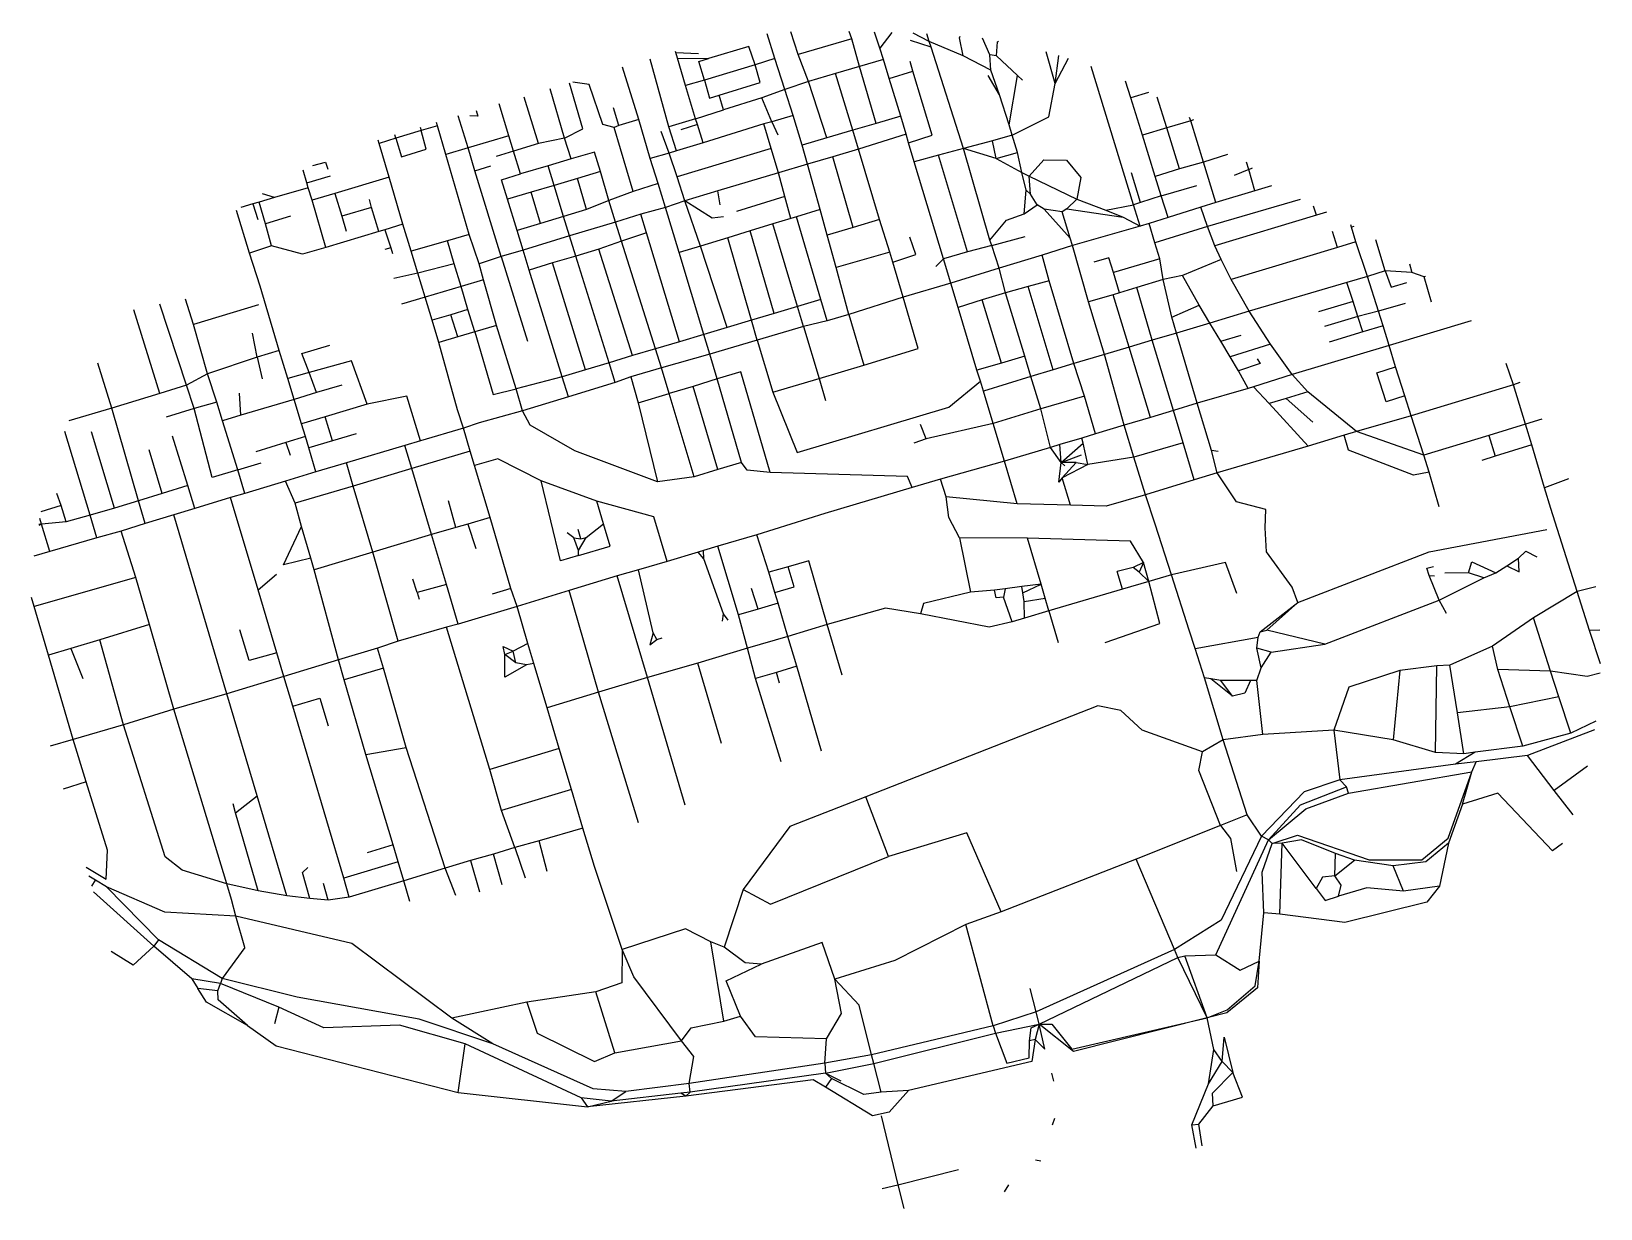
# Model space of a CAD drawing. Header units: metres. Extents: x 625862 to 629050, y 4831750 to 4834142.
import ezdxf

# ---------------------------------------------------------------- set-up
doc = ezdxf.new("R2010")
doc.units = ezdxf.units.M

msp = doc.modelspace()

# ---------------------------------------------------------------- linework, layer by layer
at = {"layer": 'ROADS'}
for points in [[(627372.8, 4834086.3), (627356.8, 4834136.9)], [(627420.3, 4834094.4), (627405.1, 4834140.8)], [(627529.4, 4834126.6), (627524, 4834141.6)], [(627586.1, 4834107.3), (627575.2, 4834140.1)], [(627610.7, 4834139.1), (627586.1, 4834107.3)], [(627686.5, 4834121.3), (627653.8, 4834137.8)], [(627686.5, 4834121.3), (627681.7, 4834137)], [(627332.6, 4834074), (627319.8, 4834111), (627237.7, 4834086.5)], [(627529.4, 4834126.6), (627420.3, 4834094.4)], [(627544.7, 4834070.5), (627529.4, 4834126.6)], [(627593.6, 4834084.8), (627586.1, 4834107.3)], [(627690.1, 4834109.8), (627648.4, 4834123.3)], [(627755, 4834091.9), (627686.5, 4834121.3)], [(627690.1, 4834109.8), (627686.5, 4834121.3)], [(627756.3, 4833903.9), (627690.1, 4834109.8)], [(627755, 4834091.9), (627747.8, 4834128.6), (627749.1, 4834132)], [(627809.4, 4834094.3), (627794.3, 4834127.6)], [(627823.1, 4834091.9), (627825.4, 4834120.4), (627827.4, 4834121.7)], [(627157.3, 4833948), (627119.5, 4834085.4)], [(627171.6, 4834098.8), (627171, 4834100.8)], [(627175.1, 4834087.3), (627171.6, 4834098.8)], [(627171.6, 4834098.8), (627217.5, 4834096.8)], [(627191.4, 4834031.5), (627175.1, 4834087.3)], [(627175.1, 4834087.3), (627237.7, 4834086.5)], [(627229.6, 4834042.7), (627218.1, 4834080.5), (627237.7, 4834086.5)], [(627332.6, 4834074), (627229.6, 4834042.7)], [(627259.4, 4834011.8), (627343.1, 4834037.5), (627332.6, 4834074)], [(627372.8, 4834086.3), (627332.6, 4834074)], [(627393, 4834023.5), (627372.8, 4834086.3)], [(627441.2, 4834039.9), (627420.3, 4834094.4)], [(627593.6, 4834084.8), (627544.7, 4834070.5)], [(627605.3, 4834045.9), (627593.6, 4834084.8)], [(627653.3, 4834060.8), (627647.6, 4834080.3)], [(627811.6, 4834063.2), (627755, 4834091.9)], [(627811.6, 4834063.2), (627809.4, 4834094.3)], [(627823.1, 4834091.9), (627809.4, 4834094.3)], [(627865.4, 4834051.7), (627823.1, 4834091.9)], [(627942.2, 4834035.5), (627924.1, 4834100.1)], [(627942.2, 4834035.5), (627949.8, 4834092.9)], [(627942.2, 4834035.5), (627969.6, 4834087.4)], [(627096.1, 4833962.9), (627063.4, 4834068.8)], [(627229.6, 4834042.7), (627191.4, 4834031.5)], [(627229.6, 4834042.7), (627240, 4834005.8), (627259.4, 4834011.8)], [(627495.7, 4834056), (627441.2, 4834039.9)], [(627544.7, 4834070.5), (627495.7, 4834056)], [(627530.9, 4833941.1), (627495.7, 4834056)], [(627578.7, 4833954.7), (627544.7, 4834070.5)], [(627605.3, 4834045.9), (627653.3, 4834060.8)], [(627628.4, 4833969.5), (627605.3, 4834045.9)], [(627644.6, 4833915.5), (627692.4, 4833930.6), (627653.3, 4834060.8)], [(627829.4, 4834012.6), (627805.9, 4834052.3)], [(627829.4, 4834012.6), (627811.6, 4834063.2)], [(627848.7, 4833952), (627865.4, 4834051.7)], [(627865.4, 4834051.7), (627875.8, 4834042.6)], [(628101.3, 4833789.4), (628015.2, 4834070.3)], [(628095.7, 4834006.9), (628085.3, 4834040.8)], [(626945.1, 4833924.6), (626916, 4834025)], [(626945.1, 4833924.6), (626982.7, 4833943.6), (626955.3, 4834036.7)], [(627046.1, 4833946.7), (627023, 4833952.7), (626995.6, 4834033.7), (626962, 4834038.7)], [(627211.5, 4833964.1), (627191.4, 4834031.5)], [(627268.3, 4833982.1), (627259.4, 4834011.8)], [(627393, 4834023.5), (627346.4, 4834006.7)], [(627441.2, 4834039.9), (627393, 4834023.5)], [(627409.9, 4833970.5), (627393, 4834023.5)], [(627478.5, 4833925.6), (627441.2, 4834039.9)], [(627848.7, 4833952), (627829.4, 4834012.6)], [(627855.1, 4833930.8), (627929.1, 4833968.1), (627942.2, 4834035.5)], [(628131.8, 4834017.2), (628095.7, 4834006.9)], [(626766, 4833980.6), (626769.5, 4833969.3), (626752.9, 4833969.8)], [(626832.3, 4833929.6), (626812.4, 4833994.3)], [(626892.4, 4833913.6), (626863.2, 4834008.2)], [(627055.8, 4833950.4), (627044.6, 4833986.3)], [(627211.5, 4833964.1), (627268.3, 4833982.1)], [(627346.4, 4834006.7), (627268.3, 4833982.1)], [(627366.8, 4833957.6), (627346.4, 4834006.7)], [(628119.9, 4833930.9), (628095.7, 4834006.9)], [(628169.1, 4833945.4), (628149.6, 4834008.2)], [(626652, 4833946.8), (626654, 4833940.1)], [(626687.6, 4833949.9), (626654, 4833940.1)], [(626687.6, 4833949.9), (626685.6, 4833956.8)], [(626704.6, 4833891.6), (626687.6, 4833949.9)], [(626749.9, 4833905), (626729.5, 4833969.8)], [(627055.8, 4833950.4), (627046.1, 4833946.7)], [(627084.8, 4833816.6), (627046.1, 4833946.7)], [(627096.1, 4833962.9), (627055.8, 4833950.4)], [(627119.7, 4833883.6), (627096.1, 4833962.9)], [(627211.5, 4833964.1), (627157.3, 4833948)], [(627172.9, 4833898.8), (627157.3, 4833948)], [(627215.4, 4833952.2), (627181.6, 4833941.5)], [(627215.4, 4833952.2), (627211.5, 4833964.1)], [(627227, 4833915), (627215.4, 4833952.2)], [(627350.3, 4833953.6), (627227, 4833915)], [(627366.8, 4833957.6), (627350.3, 4833953.6)], [(627365.2, 4833903.5), (627350.3, 4833953.6)], [(627409.9, 4833970.5), (627366.8, 4833957.6)], [(627366.8, 4833957.6), (627378.8, 4833931.4)], [(627428.2, 4833910.3), (627409.9, 4833970.5)], [(627578.7, 4833954.7), (627530.9, 4833941.1)], [(627628.4, 4833969.5), (627578.7, 4833954.7)], [(627639.5, 4833932.7), (627628.4, 4833969.5)], [(627855.1, 4833930.8), (627848.7, 4833952)], [(628169.1, 4833945.4), (628119.9, 4833930.9)], [(628217.7, 4833960.2), (628169.1, 4833945.4)], [(628195.1, 4833862.1), (628169.1, 4833945.4)], [(628217.7, 4833960.2), (628215.4, 4833966.9)], [(628223.3, 4833961.9), (628217.7, 4833960.2)], [(628243.4, 4833876.1), (628217.7, 4833960.2)], [(626568.6, 4833913.8), (626566.5, 4833920.9)], [(626602.9, 4833924.5), (626568.6, 4833913.8)], [(626588.9, 4833845.6), (626568.6, 4833913.8)], [(626602.9, 4833924.5), (626600.6, 4833931.6)], [(626602.9, 4833924.5), (626614, 4833887.1), (626664.5, 4833902.4), (626654, 4833940.1)], [(626654, 4833940.1), (626602.9, 4833924.5)], [(626832.3, 4833929.6), (626749.9, 4833905)], [(626841.6, 4833898.5), (626832.3, 4833929.6)], [(626892.4, 4833913.6), (626841.6, 4833898.5)], [(626945.1, 4833924.6), (626892.4, 4833913.6)], [(626958.8, 4833882.7), (626945.1, 4833924.6)], [(627157.8, 4833894.4), (627141.7, 4833938.3)], [(627227, 4833915), (627172.9, 4833898.8)], [(627478.5, 4833925.6), (627428.2, 4833910.3)], [(627530.9, 4833941.1), (627478.5, 4833925.6)], [(627542.9, 4833902.1), (627530.9, 4833941.1)], [(627639.5, 4833932.7), (627542.9, 4833902.1)], [(627644.6, 4833915.5), (627639.5, 4833932.7)], [(627656.1, 4833876.5), (627644.6, 4833915.5)], [(627814.7, 4833919.3), (627756.3, 4833903.9)], [(627855.1, 4833930.8), (627814.7, 4833919.3)], [(627822.7, 4833883.7), (627814.7, 4833919.3)], [(627865.5, 4833895.5), (627855.1, 4833930.8)], [(628145.5, 4833846.8), (628119.9, 4833930.9)], [(626749.9, 4833905), (626704.6, 4833891.6)], [(626751.6, 4833728.9), (626704.6, 4833891.6)], [(626763, 4833858.6), (626749.9, 4833905)], [(626841.6, 4833898.5), (626806.5, 4833887.8)], [(626856.2, 4833852.1), (626841.6, 4833898.5)], [(626958.8, 4833882.7), (626912.2, 4833868.4)], [(627018.7, 4833856.7), (627006, 4833896), (626958.8, 4833882.7)], [(627157.8, 4833894.4), (627119.7, 4833883.6)], [(627135.4, 4833832.5), (627119.7, 4833883.6)], [(627172.9, 4833898.8), (627157.8, 4833894.4)], [(627174.2, 4833846.5), (627157.8, 4833894.4)], [(627365.2, 4833903.5), (627174.2, 4833846.5)], [(627380, 4833854.1), (627365.2, 4833903.5)], [(627439.3, 4833871.6), (627428.2, 4833910.3)], [(627490.3, 4833886.5), (627439.3, 4833871.6)], [(627542.9, 4833902.1), (627490.3, 4833886.5)], [(627531.8, 4833743.2), (627490.3, 4833886.5)], [(627585.6, 4833759.5), (627542.9, 4833902.1)], [(627705.3, 4833890.4), (627656.1, 4833876.5)], [(627756.3, 4833903.9), (627705.3, 4833890.4)], [(627764.4, 4833693.7), (627705.3, 4833890.4)], [(627809.7, 4833717.7), (627756.3, 4833903.9)], [(627822.7, 4833883.7), (627756.3, 4833903.9)], [(627822.7, 4833883.7), (627865.5, 4833895.5)], [(627822.7, 4833883.7), (627874.4, 4833855.2)], [(627874.4, 4833855.2), (627865.5, 4833895.5)], [(628292.4, 4833891.4), (628243.4, 4833876.1)], [(626422.1, 4833834), (626414.4, 4833859.6)], [(626434.4, 4833868.9), (626460, 4833876.3), (626464.4, 4833861.5)], [(626763, 4833858.6), (626795.9, 4833868.6)], [(626816.9, 4833684.1), (626763, 4833858.6)], [(626829.7, 4833800.6), (626817.5, 4833840.4), (626856.2, 4833852.1)], [(626912.2, 4833868.4), (626856.2, 4833852.1)], [(626924.4, 4833828.8), (626912.2, 4833868.4)], [(627018.7, 4833856.7), (626971.8, 4833842.9)], [(627035.6, 4833797.8), (627018.7, 4833856.7)], [(627380, 4833854.1), (627257.2, 4833817.7)], [(627439.3, 4833871.6), (627380, 4833854.1)], [(627393.1, 4833806.3), (627380, 4833854.1)], [(627464.6, 4833779.6), (627439.3, 4833871.6)], [(627715.4, 4833679.5), (627656.1, 4833876.5)], [(627883, 4833818.8), (627874.4, 4833855.2)], [(627874.4, 4833855.2), (627889.6, 4833847.8)], [(627889.6, 4833847.8), (627918.9, 4833880.6), (627965, 4833879.9), (627994.4, 4833844.5), (627986.1, 4833801)], [(628115.7, 4833794.2), (628097.4, 4833854.6)], [(628195.1, 4833862.1), (628145.5, 4833846.8)], [(628243.4, 4833876.1), (628195.1, 4833862.1)], [(628268.8, 4833793.7), (628243.4, 4833876.1)], [(628335.4, 4833861.2), (628306.1, 4833848.7)], [(628335.4, 4833861.2), (628331.1, 4833876.1)], [(628335.4, 4833861.2), (628343.3, 4833864.5)], [(628348.1, 4833817.8), (628335.4, 4833861.2)], [(626424.7, 4833823.9), (626356.4, 4833804.2)], [(626422.1, 4833834), (626469.8, 4833848.2)], [(626424.7, 4833823.9), (626422.1, 4833834)], [(626432.7, 4833799), (626424.7, 4833823.9)], [(626588.9, 4833845.6), (626478.9, 4833812.4)], [(626617.2, 4833749.7), (626588.9, 4833845.6)], [(626924.4, 4833828.8), (626877.6, 4833815.2)], [(626971.8, 4833842.9), (626924.4, 4833828.8)], [(626943.2, 4833765.6), (626924.4, 4833828.8)], [(626990.1, 4833779.8), (626971.8, 4833842.9)], [(627135.4, 4833832.5), (627084.8, 4833816.6)], [(627150.6, 4833784), (627135.4, 4833832.5)], [(627189.6, 4833797.7), (627174.2, 4833846.5)], [(627257.2, 4833817.7), (627189.6, 4833797.7)], [(627261.9, 4833789.6), (627257.2, 4833817.7)], [(627879.4, 4833771.2), (627883, 4833818.8)], [(627891.8, 4833810.8), (627883, 4833818.8)], [(627889.6, 4833847.8), (627986.1, 4833801)], [(627891.8, 4833810.8), (627889.6, 4833847.8)], [(628157.3, 4833807.9), (628145.5, 4833846.8)], [(628157.3, 4833807.9), (628229.9, 4833828.9)], [(628348.1, 4833817.8), (628268.8, 4833793.7)], [(628381.6, 4833828.1), (628348.1, 4833817.8)], [(626312.3, 4833791.2), (626287.9, 4833784)], [(626324.7, 4833794.9), (626312.3, 4833791.2)], [(626312.3, 4833791.2), (626322, 4833759.8)], [(626356.4, 4833804.2), (626324.7, 4833794.9)], [(626337.7, 4833750.6), (626324.7, 4833794.9)], [(626356.4, 4833804.2), (626332.1, 4833811.4)], [(626478.9, 4833812.4), (626432.7, 4833799)], [(626460.6, 4833702.8), (626432.7, 4833799)], [(626478.9, 4833812.4), (626492.8, 4833766.3)], [(626553.3, 4833783.9), (626548.9, 4833800.3)], [(626877.6, 4833815.2), (626829.7, 4833800.6)], [(626849.1, 4833737), (626829.7, 4833800.6)], [(626896.9, 4833751.7), (626877.6, 4833815.2)], [(627035.6, 4833797.8), (626990.1, 4833779.8)], [(627084.8, 4833816.6), (627035.6, 4833797.8)], [(627049.1, 4833754), (627035.6, 4833797.8)], [(627189.6, 4833797.7), (627150.6, 4833784)], [(627221.9, 4833705.5), (627189.6, 4833797.7)], [(627268.4, 4833764.9), (627245.2, 4833762), (627189.6, 4833797.7)], [(627393.1, 4833806.3), (627295.1, 4833775.7)], [(627405.3, 4833761.5), (627393.1, 4833806.3)], [(627879.4, 4833771.2), (627905.5, 4833789.6)], [(627905.5, 4833789.6), (627891.8, 4833810.8)], [(627919.8, 4833780.7), (627905.5, 4833789.6)], [(627986.1, 4833801), (627965.9, 4833780.9)], [(627986.1, 4833801), (628045, 4833778.5)], [(628045, 4833778.5), (628101.3, 4833789.4)], [(628115.7, 4833794.2), (628101.3, 4833789.4)], [(628114.8, 4833746.1), (628101.3, 4833789.4)], [(628157.3, 4833807.9), (628115.7, 4833794.2)], [(628171.6, 4833763.4), (628157.3, 4833807.9)], [(628268.8, 4833793.7), (628238.3, 4833784.4)], [(628439.7, 4833800), (628252, 4833745.2)], [(628473.1, 4833768.3), (628467.2, 4833786.9)], [(626305.1, 4833691.2), (626279.1, 4833777.6)], [(626388.6, 4833766), (626337.7, 4833750.6)], [(626553.3, 4833783.9), (626492.8, 4833766.3)], [(626492.8, 4833766.3), (626502.1, 4833735.8)], [(626568, 4833735), (626553.3, 4833783.9)], [(626943.2, 4833765.6), (626896.9, 4833751.7)], [(626990.1, 4833779.8), (626943.2, 4833765.6)], [(626955.7, 4833726), (626943.2, 4833765.6)], [(627049.1, 4833754), (626955.7, 4833726)], [(627100.3, 4833770.3), (627049.1, 4833754)], [(627061, 4833715.6), (627049.1, 4833754)], [(627150.6, 4833784), (627100.3, 4833770.3)], [(627112.2, 4833732.7), (627100.3, 4833770.3)], [(627178.1, 4833692.3), (627150.6, 4833784)], [(627405.3, 4833761.5), (627368.9, 4833750.4)], [(627416.7, 4833765), (627405.3, 4833761.5)], [(627464.6, 4833779.6), (627416.7, 4833765)], [(627466.2, 4833596.8), (627416.7, 4833765)], [(627479.1, 4833727.9), (627464.6, 4833779.6)], [(627585.6, 4833759.5), (627531.8, 4833743.2)], [(627606.3, 4833693.2), (627585.6, 4833759.5)], [(627809.7, 4833717.7), (627843.3, 4833758.3), (627879.4, 4833771.2)], [(627919.8, 4833780.7), (627972.8, 4833721.4)], [(627956.4, 4833774.9), (627919.8, 4833780.7)], [(627965.9, 4833780.9), (627956.4, 4833774.9)], [(627972.8, 4833721.4), (627956.4, 4833774.9)], [(627965.9, 4833780.9), (628080.2, 4833764.3)], [(628045, 4833778.5), (628080.2, 4833764.3)], [(628080.2, 4833764.3), (628114.8, 4833746.1)], [(628171.6, 4833763.4), (628133, 4833751.4)], [(628238.3, 4833784.4), (628171.6, 4833763.4)], [(628252, 4833745.2), (628238.3, 4833784.4)], [(628473.1, 4833768.3), (628266.9, 4833705.9)], [(628493.5, 4833774.4), (628473.1, 4833768.3)], [(626350.1, 4833706), (626337.7, 4833750.6)], [(626568, 4833735), (626460.6, 4833702.8)], [(626580.6, 4833738.8), (626568, 4833735)], [(626617.2, 4833749.7), (626580.6, 4833738.8)], [(626580.6, 4833738.8), (626592.6, 4833701.9)], [(626633.7, 4833695.3), (626617.2, 4833749.7)], [(626751.6, 4833728.9), (626707.7, 4833716.4)], [(626771.7, 4833669.6), (626751.6, 4833728.9)], [(626896.9, 4833751.7), (626849.1, 4833737)], [(626861.3, 4833696.9), (626849.1, 4833737)], [(626955.7, 4833726), (626861.3, 4833696.9)], [(626968.1, 4833685.1), (626955.7, 4833726)], [(627112.2, 4833732.7), (627061, 4833715.6)], [(627179.2, 4833511.2), (627112.2, 4833732.7)], [(627277.1, 4833722.3), (627221.9, 4833705.5)], [(627322.6, 4833736.6), (627277.1, 4833722.3)], [(627325.1, 4833554.9), (627277.1, 4833722.3)], [(627368.9, 4833750.4), (627322.6, 4833736.6)], [(627371.5, 4833568.5), (627322.6, 4833736.6)], [(627418.9, 4833582.6), (627368.9, 4833750.4)], [(627531.8, 4833743.2), (627479.1, 4833727.9)], [(627497.3, 4833661.8), (627479.1, 4833727.9)], [(627612.6, 4833672.9), (627659.2, 4833688.5), (627646.9, 4833723.6)], [(627813.9, 4833706.4), (627881.3, 4833724.9)], [(627977.5, 4833706.4), (627972.8, 4833721.4)], [(628114.8, 4833746.1), (627977.5, 4833706.4)], [(628133, 4833751.4), (628114.8, 4833746.1)], [(628144.7, 4833712.2), (628133, 4833751.4)], [(628252, 4833745.2), (628144.7, 4833712.2)], [(628266.9, 4833705.9), (628252, 4833745.2)], [(628516, 4833702.7), (628505.6, 4833734.8)], [(628544.3, 4833743.7), (628542.7, 4833748.7)], [(628548.8, 4833745), (628544.3, 4833743.7)], [(628553.4, 4833714), (628544.3, 4833743.7)], [(626350.1, 4833706), (626305.1, 4833691.2)], [(626327.4, 4833623.9), (626305.1, 4833691.2)], [(626460.6, 4833702.8), (626413.3, 4833689), (626350.1, 4833706)], [(626592.6, 4833701.9), (626580.1, 4833698.3)], [(626592.6, 4833701.9), (626596, 4833690.3)], [(626707.7, 4833716.4), (626633.7, 4833695.3)], [(626647.2, 4833650.7), (626633.7, 4833695.3)], [(626721.3, 4833669.6), (626707.7, 4833716.4)], [(626861.3, 4833696.9), (626816.9, 4833684.1)], [(626873.8, 4833656.7), (626861.3, 4833696.9)], [(627014.9, 4833699.4), (626968.1, 4833685.1)], [(627061, 4833715.6), (627014.9, 4833699.4)], [(627083.3, 4833483), (627014.9, 4833699.4)], [(627130.4, 4833496.7), (627061, 4833715.6)], [(627221.9, 4833705.5), (627178.1, 4833692.3)], [(627228.6, 4833525.9), (627178.1, 4833692.3)], [(627275.6, 4833539.9), (627221.9, 4833705.5)], [(627606.3, 4833693.2), (627497.3, 4833661.8)], [(627612.6, 4833672.9), (627606.3, 4833693.2)], [(627764.4, 4833693.7), (627715.4, 4833679.5)], [(627813.9, 4833706.4), (627764.4, 4833693.7)], [(627813.9, 4833706.4), (627809.7, 4833717.7)], [(627828.8, 4833660.3), (627813.9, 4833706.4)], [(627977.5, 4833706.4), (627915.7, 4833687.3)], [(628010.3, 4833591.9), (627977.5, 4833706.4)], [(628154.6, 4833679.6), (628144.7, 4833712.2)], [(628279.4, 4833678), (628266.9, 4833705.9)], [(628516, 4833702.7), (628299.6, 4833637.4)], [(628553.4, 4833714), (628516, 4833702.7)], [(628576.5, 4833643.8), (628553.4, 4833714)], [(628613, 4833654.9), (628593.6, 4833718)], [(626721.3, 4833669.6), (626647.2, 4833650.7)], [(626735.7, 4833623.1), (626721.3, 4833669.6)], [(626816.9, 4833684.1), (626771.7, 4833669.6)], [(626780.9, 4833636.6), (626771.7, 4833669.6)], [(626816.9, 4833684.1), (626869.9, 4833512)], [(626921.1, 4833671.2), (626873.8, 4833656.7)], [(626968.1, 4833685.1), (626921.1, 4833671.2)], [(626987.7, 4833454.1), (626921.1, 4833671.2)], [(627036.1, 4833468.4), (626968.1, 4833685.1)], [(627522.8, 4833566.8), (627497.3, 4833661.8)], [(627633.7, 4833601.7), (627612.6, 4833672.9)], [(627715.4, 4833679.5), (627700, 4833664.3)], [(627730, 4833630.3), (627715.4, 4833679.5)], [(627828.8, 4833660.3), (627730, 4833630.3)], [(627915.7, 4833687.3), (627828.8, 4833660.3)], [(627841.5, 4833610.6), (627828.8, 4833660.3)], [(627930.3, 4833635.2), (627915.7, 4833687.3)], [(628060.9, 4833651.5), (628051.4, 4833681.4), (628020.6, 4833672.8)], [(628154.6, 4833679.6), (628060.9, 4833651.5)], [(628161.7, 4833637.3), (628154.6, 4833679.6)], [(628279.4, 4833678), (628201.2, 4833646)], [(628299.6, 4833637.4), (628279.4, 4833678)], [(628662, 4833669.2), (628666.8, 4833651.5)], [(626647.2, 4833650.7), (626598.5, 4833639.8)], [(626662.2, 4833601.4), (626647.2, 4833650.7)], [(626780.9, 4833636.6), (626735.7, 4833623.1)], [(626807.1, 4833544.4), (626780.9, 4833636.6)], [(626940.6, 4833440.1), (626873.8, 4833656.7)], [(627730, 4833630.3), (627633.7, 4833601.7)], [(627745.2, 4833580.9), (627730, 4833630.3)], [(627930.3, 4833635.2), (627887.6, 4833623.3)], [(627980.2, 4833466.9), (627930.3, 4833635.2)], [(628073, 4833610.7), (628060.9, 4833651.5)], [(628161.7, 4833637.3), (628108.2, 4833621.3)], [(628201.2, 4833646), (628161.7, 4833637.3)], [(628179.3, 4833561.3), (628161.7, 4833637.3)], [(628234.7, 4833585.7), (628201.2, 4833646)], [(628336.2, 4833573.4), (628299.6, 4833637.4)], [(628534.8, 4833631.6), (628336.2, 4833573.4)], [(628576.5, 4833643.8), (628534.8, 4833631.6)], [(628547.6, 4833593.2), (628534.8, 4833631.6)], [(628613, 4833654.9), (628576.5, 4833643.8)], [(628599, 4833573.4), (628576.5, 4833643.8)], [(628613, 4833654.9), (628625.1, 4833622.1), (628656.4, 4833631.3)], [(628666.8, 4833651.5), (628613, 4833654.9)], [(628691.9, 4833642.9), (628666.8, 4833651.5)], [(628694.7, 4833643.7), (628691.9, 4833642.9)], [(628707.1, 4833591.6), (628691.9, 4833642.9)], [(626191.4, 4833546), (626175.4, 4833597.5)], [(626365.5, 4833493.7), (626327.4, 4833623.9)], [(626662.2, 4833601.4), (626613.9, 4833587.8)], [(626735.7, 4833623.1), (626662.2, 4833601.4)], [(626676.3, 4833554.7), (626662.2, 4833601.4)], [(626749.1, 4833576.4), (626735.7, 4833623.1)], [(627466.2, 4833596.8), (627418.9, 4833582.6)], [(627478.8, 4833553.6), (627466.2, 4833596.8)], [(627633.7, 4833601.7), (627522.8, 4833566.8)], [(627553.6, 4833463.5), (627663.6, 4833497.5), (627633.7, 4833601.7)], [(627794.2, 4833596), (627745.2, 4833580.9)], [(627841.5, 4833610.6), (627794.2, 4833596)], [(627833.1, 4833467.9), (627794.2, 4833596)], [(627887.6, 4833623.3), (627841.5, 4833610.6)], [(627880.3, 4833481.7), (627841.5, 4833610.6)], [(627938, 4833453.8), (627887.6, 4833623.3)], [(628059.8, 4833606.7), (628010.3, 4833591.9)], [(628073, 4833610.7), (628059.8, 4833606.7)], [(628092.3, 4833500.4), (628059.8, 4833606.7)], [(628108.2, 4833621.3), (628073, 4833610.7)], [(628139.4, 4833514.3), (628108.2, 4833621.3)], [(626122.9, 4833405.8), (626070.4, 4833576.2)], [(626177.7, 4833423.1), (626122.9, 4833587.3)], [(626323.5, 4833585.9), (626191.4, 4833546)], [(626714.6, 4833566.1), (626676.3, 4833554.7)], [(626749.1, 4833576.4), (626714.6, 4833566.1)], [(626728.8, 4833520.9), (626714.6, 4833566.1)], [(626762.9, 4833531.1), (626749.1, 4833576.4)], [(627371.5, 4833568.5), (627325.1, 4833554.9)], [(627418.9, 4833582.6), (627371.5, 4833568.5)], [(627431, 4833542.3), (627418.9, 4833582.6)], [(627522.8, 4833566.8), (627478.8, 4833553.6)], [(627522.8, 4833566.8), (627553.6, 4833463.5)], [(627782.9, 4833453.3), (627745.2, 4833580.9)], [(628042.2, 4833485.3), (628010.3, 4833591.9)], [(628179.3, 4833561.3), (628234.7, 4833585.7)], [(628256.8, 4833548.6), (628234.7, 4833585.7)], [(628336.2, 4833573.4), (628256.8, 4833548.6)], [(628380, 4833506.3), (628336.2, 4833573.4)], [(628547.6, 4833593.2), (628477.1, 4833571.6)], [(628557.3, 4833562.1), (628489.1, 4833542)], [(628557.3, 4833562.1), (628547.6, 4833593.2)], [(628599, 4833573.4), (628557.3, 4833562.1)], [(628567.5, 4833531.1), (628557.3, 4833562.1)], [(628653.3, 4833588.7), (628599, 4833573.4)], [(628608.3, 4833543.3), (628599, 4833573.4)], [(626219.8, 4833445.8), (626191.4, 4833546)], [(626689.9, 4833509.6), (626676.3, 4833554.7)], [(626762.9, 4833531.1), (626728.8, 4833520.9)], [(626807.1, 4833544.4), (626762.9, 4833531.1)], [(626762.9, 4833531.1), (626800.5, 4833404.1), (626847.3, 4833415.3)], [(626847.3, 4833415.3), (626807.1, 4833544.4)], [(627275.6, 4833539.9), (627228.6, 4833525.9)], [(627325.1, 4833554.9), (627275.6, 4833539.9)], [(627336.8, 4833514.2), (627325.1, 4833554.9)], [(627431, 4833542.3), (627336.8, 4833514.2)], [(627478.8, 4833553.6), (627431, 4833542.3)], [(627431, 4833542.3), (627462.8, 4833436.5)], [(628188.7, 4833528.5), (628179.3, 4833561.3)], [(628256.8, 4833548.6), (628188.7, 4833528.5)], [(628278.6, 4833512.3), (628256.8, 4833548.6)], [(628567.5, 4833531.1), (628498.9, 4833510.6)], [(628608.3, 4833543.3), (628567.5, 4833531.1)], [(628620.7, 4833503.7), (628608.3, 4833543.3)], [(628787.5, 4833553.8), (628620.7, 4833503.7)], [(626321.2, 4833480.1), (626311.4, 4833528.5)], [(626426.4, 4833448.9), (626412, 4833487.3), (626468.6, 4833504.2)], [(626728.8, 4833520.9), (626689.9, 4833509.6)], [(626728.1, 4833372.5), (626689.9, 4833509.6)], [(627179.2, 4833511.2), (627130.4, 4833496.7)], [(627228.6, 4833525.9), (627179.2, 4833511.2)], [(627240.9, 4833485.6), (627228.6, 4833525.9)], [(627336.8, 4833514.2), (627240.9, 4833485.6)], [(627336.8, 4833514.2), (627368.3, 4833408.6)], [(628092.3, 4833500.4), (628042.2, 4833485.3)], [(628139.4, 4833514.3), (628092.3, 4833500.4)], [(628135.7, 4833357.5), (628092.3, 4833500.4)], [(628188.7, 4833528.5), (628139.4, 4833514.3)], [(628182.6, 4833371.4), (628139.4, 4833514.3)], [(628230.9, 4833386.1), (628188.7, 4833528.5)], [(628278.6, 4833512.3), (628320, 4833524.6)], [(628297.7, 4833480.6), (628278.6, 4833512.3)], [(628380, 4833506.3), (628297.7, 4833480.6)], [(628423.7, 4833444.6), (628380, 4833506.3)], [(628620.7, 4833503.7), (628423.7, 4833444.6)], [(628634, 4833460.4), (628620.7, 4833503.7)], [(626025.9, 4833376.1), (625997.3, 4833467.6)], [(626321.2, 4833480.1), (626219.8, 4833445.8)], [(626365.5, 4833493.7), (626321.2, 4833480.1)], [(626321.2, 4833480.1), (626330.8, 4833435.8)], [(626383.5, 4833436.3), (626365.5, 4833493.7)], [(626544.4, 4833384.1), (626512.3, 4833472.4), (626426.4, 4833448.9)], [(627036.1, 4833468.4), (626987.7, 4833454.1)], [(627083.3, 4833483), (627036.1, 4833468.4)], [(627048.4, 4833428.4), (627036.1, 4833468.4)], [(627130.4, 4833496.7), (627083.3, 4833483)], [(627142.6, 4833458.1), (627130.4, 4833496.7)], [(627240.9, 4833485.6), (627142.6, 4833458.1)], [(627255.7, 4833435.5), (627240.9, 4833485.6)], [(627833.1, 4833467.9), (627782.9, 4833453.3)], [(627880.3, 4833481.7), (627833.1, 4833467.9)], [(627892.8, 4833440.5), (627880.3, 4833481.7)], [(627980.2, 4833466.9), (627938, 4833453.8)], [(628042.2, 4833485.3), (627980.2, 4833466.9)], [(628002, 4833400.7), (627980.2, 4833466.9)], [(628082.6, 4833341.7), (628042.2, 4833485.3)], [(628314.9, 4833452.1), (628297.7, 4833480.6)], [(628352.4, 4833476.7), (628358.6, 4833466.9), (628314.9, 4833452.1)], [(628873.2, 4833423.8), (628858.3, 4833467.2)], [(626219.8, 4833445.8), (626177.7, 4833423.1)], [(626239.3, 4833388.4), (626219.8, 4833445.8)], [(626426.4, 4833448.9), (626383.5, 4833436.3)], [(626396.2, 4833394.1), (626383.5, 4833436.3)], [(626441.8, 4833407.9), (626426.4, 4833448.9)], [(626940.6, 4833440.1), (626847.3, 4833415.3)], [(626987.7, 4833454.1), (626940.6, 4833440.1)], [(626953.2, 4833399.2), (626940.6, 4833440.1)], [(627079.9, 4833439.7), (627048.4, 4833428.4)], [(627142.6, 4833458.1), (627079.9, 4833439.7)], [(627079.9, 4833439.7), (627095.3, 4833386.9)], [(627158.2, 4833405.8), (627142.6, 4833458.1)], [(627255.7, 4833435.5), (627206.6, 4833420.3)], [(627363.2, 4833245.3), (627303.8, 4833449.7), (627255.7, 4833435.5)], [(627305.1, 4833266), (627255.7, 4833435.5)], [(627368.3, 4833408.6), (627462.8, 4833436.5)], [(627462.8, 4833436.5), (627553.6, 4833463.5)], [(627462.8, 4833436.5), (627475.8, 4833391.6)], [(627790.5, 4833431.3), (627782.9, 4833453.3)], [(627892.8, 4833440.5), (627796.7, 4833410.6)], [(627938, 4833453.8), (627892.8, 4833440.5)], [(627912.8, 4833374.6), (627892.8, 4833440.5)], [(628334.4, 4833416.4), (628314.9, 4833452.1)], [(628423.7, 4833444.6), (628345.2, 4833419.6)], [(628455.9, 4833409.1), (628423.7, 4833444.6)], [(628652.5, 4833401.6), (628614.5, 4833389.1), (628595.5, 4833448.3), (628634, 4833460.4)], [(628652.5, 4833401.6), (628634, 4833460.4)], [(626122.9, 4833405.8), (626025.9, 4833376.1)], [(626177.7, 4833423.1), (626122.9, 4833405.8)], [(626193.1, 4833375.5), (626177.7, 4833423.1)], [(626288.1, 4833362.2), (626285, 4833406.8)], [(626441.8, 4833407.9), (626396.2, 4833394.1)], [(626492.9, 4833422.9), (626441.8, 4833407.9)], [(626860.3, 4833371.1), (626847.3, 4833415.3)], [(627048.4, 4833428.4), (626953.2, 4833399.2)], [(627095.3, 4833386.9), (627158.2, 4833405.8)], [(627206.6, 4833420.3), (627158.2, 4833405.8)], [(627208.5, 4833237), (627158.2, 4833405.8)], [(627257.1, 4833251.9), (627206.6, 4833420.3)], [(627368.3, 4833408.6), (627417.8, 4833286.1), (627726.2, 4833378.2), (627790.5, 4833431.3)], [(627796.7, 4833410.6), (627790.5, 4833431.3)], [(627816.1, 4833345.4), (627796.7, 4833410.6)], [(628334.4, 4833416.4), (628230.9, 4833386.1)], [(628345.2, 4833419.6), (628334.4, 4833416.4)], [(628376.9, 4833385.7), (628345.2, 4833419.6)], [(628455.9, 4833409.1), (628411.5, 4833395.8)], [(628554.7, 4833328.7), (628455.9, 4833409.1)], [(628873.2, 4833423.8), (628665.6, 4833360.7)], [(628886.6, 4833428.3), (628873.2, 4833423.8)], [(628898, 4833343.6), (628873.2, 4833423.8)], [(626025.9, 4833376.1), (625938.4, 4833350.8)], [(626079.7, 4833187.8), (626025.9, 4833376.1)], [(626193.1, 4833375.5), (626136.2, 4833357.9)], [(626239.3, 4833388.4), (626193.1, 4833375.5)], [(626281.4, 4833250.9), (626229.8, 4833235.2), (626193.1, 4833375.5)], [(626250.8, 4833350.8), (626239.3, 4833388.4)], [(626396.2, 4833394.1), (626288.1, 4833362.2)], [(626411.3, 4833344.2), (626396.2, 4833394.1)], [(626544.4, 4833384.1), (626459.1, 4833358.6)], [(626652.7, 4833309.8), (626624.9, 4833400.3), (626544.4, 4833384.1)], [(626739.9, 4833335.6), (626728.1, 4833372.5)], [(626860.3, 4833371.1), (626772.2, 4833346.6)], [(626953.2, 4833399.2), (626860.3, 4833371.1)], [(627134.1, 4833226.3), (626966.5, 4833289.6), (626875.9, 4833341.6), (626860.3, 4833371.1)], [(627095.3, 4833386.9), (627134.1, 4833226.3)], [(627912.8, 4833374.6), (627816.1, 4833345.4)], [(628002, 4833400.7), (627912.8, 4833374.6)], [(627933, 4833296.4), (627912.8, 4833374.6)], [(628024.2, 4833323.8), (628002, 4833400.7)], [(628182.6, 4833371.4), (628135.7, 4833357.5)], [(628230.9, 4833386.1), (628182.6, 4833371.4)], [(628202.2, 4833305.5), (628182.6, 4833371.4)], [(628259.8, 4833290.1), (628230.9, 4833386.1)], [(628411.5, 4833395.8), (628376.9, 4833385.7)], [(628456.4, 4833299.3), (628376.9, 4833385.7)], [(628411.5, 4833395.8), (628465.7, 4833347.9)], [(628665.6, 4833360.7), (628652.5, 4833401.6)], [(626288.1, 4833362.2), (626250.8, 4833350.8)], [(626281.4, 4833250.9), (626250.8, 4833350.8)], [(626459.1, 4833358.6), (626411.3, 4833344.2)], [(626419, 4833318.7), (626411.3, 4833344.2)], [(626474, 4833310.1), (626459.1, 4833358.6)], [(626772.2, 4833346.6), (626739.9, 4833335.6)], [(627680.3, 4833313.8), (627668.5, 4833342.7)], [(627816.1, 4833345.4), (627680.3, 4833313.8)], [(627839.4, 4833268.6), (627816.1, 4833345.4)], [(628082.6, 4833341.7), (628024.2, 4833323.8)], [(628135.7, 4833357.5), (628082.6, 4833341.7)], [(628102, 4833276.5), (628082.6, 4833341.7)], [(628665.6, 4833360.7), (628554.7, 4833328.7)], [(628691.5, 4833280.8), (628665.6, 4833360.7)], [(628898, 4833343.6), (628823.2, 4833320.7)], [(628930.7, 4833353.8), (628898, 4833343.6)], [(628910.5, 4833301.7), (628898, 4833343.6)], [(625981.4, 4833159), (625930.3, 4833328.7)], [(626031.2, 4833173), (625984.5, 4833328.1)], [(626179.9, 4833219.3), (626149.2, 4833319.3)], [(626419, 4833318.7), (626379.5, 4833306.7)], [(626426, 4833295.7), (626419, 4833318.7)], [(626474, 4833310.1), (626426, 4833295.7)], [(626522.4, 4833324.2), (626474, 4833310.1)], [(626652.7, 4833309.8), (626621.2, 4833300.6)], [(626739.9, 4833335.6), (626652.7, 4833309.8)], [(626753.9, 4833288.9), (626739.9, 4833335.6)], [(627680.3, 4833313.8), (627655.4, 4833305.1)], [(627996.4, 4833315.2), (627952, 4833302.2)], [(628024.2, 4833323.8), (627996.4, 4833315.2)], [(627999.3, 4833305.1), (627996.4, 4833315.2)], [(628529.1, 4833321.1), (628456.4, 4833299.3)], [(628554.7, 4833328.7), (628529.1, 4833321.1)], [(628701.8, 4833246.2), (628670.1, 4833240), (628538.1, 4833290.8), (628529.1, 4833321.1)], [(628691.5, 4833280.8), (628554.7, 4833328.7)], [(628823.2, 4833320.7), (628691.5, 4833280.8)], [(628823.2, 4833320.7), (628836.4, 4833278.9)], [(626128.3, 4833203.1), (626101.4, 4833291.5)], [(626379.5, 4833306.7), (626318.2, 4833287.6)], [(626379.5, 4833306.7), (626387.7, 4833280.6)], [(626440.5, 4833246.6), (626426, 4833295.7)], [(626621.2, 4833300.6), (626502.2, 4833265.1)], [(626635.1, 4833253.7), (626621.2, 4833300.6)], [(626753.9, 4833288.9), (626635.1, 4833253.7)], [(626762.7, 4833260), (626753.9, 4833288.9)], [(627933, 4833296.4), (627839.4, 4833268.6)], [(627952, 4833302.2), (627933, 4833296.4)], [(627954.3, 4833265.8), (627933, 4833296.4)], [(627954.3, 4833265.8), (627952, 4833302.2)], [(627954.3, 4833265.8), (627999.3, 4833305.1)], [(627954.3, 4833265.8), (627996, 4833281.3)], [(628008.9, 4833262.1), (627999.3, 4833305.1)], [(628102, 4833276.5), (628008.9, 4833262.1)], [(628202.2, 4833305.5), (628102, 4833276.5)], [(628125.8, 4833199.9), (628102, 4833276.5)], [(628224.6, 4833230.7), (628202.2, 4833305.5)], [(628271.7, 4833244.6), (628259.8, 4833290.1)], [(628273.5, 4833288.2), (628259.8, 4833290.1)], [(628456.4, 4833299.3), (628271.7, 4833244.6)], [(628701.8, 4833246.2), (628691.5, 4833280.8)], [(628836.4, 4833278.9), (628809.4, 4833270.2)], [(628910.5, 4833301.7), (628836.4, 4833278.9)], [(628936.2, 4833214.5), (628910.5, 4833301.7)], [(626281.4, 4833250.9), (626329.1, 4833265.1)], [(626296.1, 4833203.1), (626281.4, 4833250.9)], [(626440.5, 4833246.6), (626378.6, 4833227.6)], [(626502.2, 4833265.1), (626440.5, 4833246.6)], [(626516.2, 4833218), (626502.2, 4833265.1)], [(626635.1, 4833253.7), (626516.2, 4833218)], [(626675.4, 4833119.4), (626635.1, 4833253.7)], [(626898, 4833228.6), (626809.8, 4833273.2), (626762.7, 4833260)], [(626794.3, 4833154.3), (626762.7, 4833260)], [(627257.1, 4833251.9), (627208.5, 4833237)], [(627305.1, 4833266), (627257.1, 4833251.9)], [(627363.2, 4833245.3), (627316.6, 4833250.3), (627305.1, 4833266)], [(627652, 4833214.8), (627642.5, 4833237.2), (627363.2, 4833245.3)], [(627839.4, 4833268.6), (627709.6, 4833231.7)], [(627864.9, 4833182.1), (627839.4, 4833268.6)], [(627956.2, 4833234.4), (627949.9, 4833226.2), (627954.3, 4833265.8)], [(627984.9, 4833265.9), (627954.3, 4833265.8)], [(627962, 4833259.4), (627954.3, 4833265.8)], [(627984.9, 4833265.9), (627956.2, 4833234.4)], [(628008.9, 4833262.1), (627956.2, 4833234.4)], [(627984.9, 4833265.9), (628008.9, 4833262.1)], [(628271.7, 4833244.6), (628224.6, 4833230.7)], [(628369, 4833133.3), (628370.1, 4833170.5), (628310.5, 4833186.1), (628271.7, 4833244.6)], [(628722.1, 4833176), (628701.8, 4833246.2)], [(626179.9, 4833219.3), (626128.3, 4833203.1)], [(626194.3, 4833172.5), (626179.9, 4833219.3)], [(626378.6, 4833227.6), (626296.1, 4833203.1)], [(626398.4, 4833182.9), (626378.6, 4833227.6)], [(626516.2, 4833218), (626398.4, 4833182.9)], [(626556, 4833083.4), (626516.2, 4833218)], [(626974.1, 4833077.1), (626937.2, 4833066.3), (626898, 4833228.6)], [(627011.3, 4833187.3), (626898, 4833228.6)], [(627208.5, 4833237), (627134.1, 4833226.3)], [(627652, 4833214.8), (627474.2, 4833162.5)], [(627709.6, 4833231.7), (627652, 4833214.8)], [(627720.9, 4833195.9), (627709.6, 4833231.7)], [(627973.2, 4833179), (627956.2, 4833234.4)], [(628224.6, 4833230.7), (628125.8, 4833199.9)], [(628985.5, 4833232.8), (628936.2, 4833214.5)], [(628949.2, 4833172.5), (628936.2, 4833214.5)], [(625922.8, 4833178.3), (625914, 4833202.7)], [(626079.7, 4833187.8), (626031.2, 4833173)], [(626128.3, 4833203.1), (626079.7, 4833187.8)], [(626093.6, 4833141.9), (626079.7, 4833187.8)], [(626266.8, 4833194.5), (626194.3, 4833172.5)], [(626296.1, 4833203.1), (626266.8, 4833194.5)], [(626322.8, 4833006.9), (626266.8, 4833194.5)], [(626410.8, 4833136.1), (626398.4, 4833182.9)], [(626724.8, 4833133.7), (626709.7, 4833187.9)], [(627153.7, 4833065), (627127, 4833155.2), (627011.3, 4833187.3)], [(627024.8, 4833141.2), (627011.3, 4833187.3)], [(627726.5, 4833154.4), (627720.9, 4833195.9)], [(627864.9, 4833182.1), (627720.9, 4833195.9)], [(627973.2, 4833179), (627864.9, 4833182.1)], [(628125.8, 4833199.9), (628045.8, 4833177.4), (627973.2, 4833179)], [(628145.2, 4833140.8), (628125.8, 4833199.9)], [(625882.9, 4833140.3), (625879.3, 4833152.3)], [(625922.8, 4833178.3), (625881.4, 4833165.7)], [(625933.1, 4833145), (625922.8, 4833178.3)], [(625981.4, 4833159), (625933.1, 4833145)], [(626031.2, 4833173), (625981.4, 4833159)], [(625995.2, 4833112.6), (625981.4, 4833159)], [(626151.8, 4833159.8), (626093.6, 4833141.9)], [(626194.3, 4833172.5), (626151.8, 4833159.8)], [(626259.1, 4832796), (626151.8, 4833159.8)], [(626794.3, 4833154.3), (626749.2, 4833140.6)], [(626836.4, 4833009.9), (626794.3, 4833154.3)], [(627474.2, 4833162.5), (627336.4, 4833119.1)], [(627747.9, 4833113), (627726.5, 4833154.4)], [(629002.6, 4833003.5), (628949.2, 4833172.5)], [(625882.9, 4833140.3), (625877.1, 4833138.1)], [(625882.9, 4833140.3), (625877.4, 4833139.8)], [(625933.1, 4833145), (625882.9, 4833140.3)], [(625899.5, 4833085), (625882.9, 4833140.3)], [(626044.8, 4833126.2), (625995.2, 4833112.6)], [(626093.6, 4833141.9), (626044.8, 4833126.2)], [(626074.5, 4833032.5), (626044.8, 4833126.2)], [(626429.7, 4833071.2), (626374.7, 4833057.7), (626410.8, 4833136.1)], [(626429.7, 4833071.2), (626410.8, 4833136.1)], [(626675.4, 4833119.4), (626556, 4833083.4)], [(626724.8, 4833133.7), (626675.4, 4833119.4)], [(626705.5, 4833018.3), (626675.4, 4833119.4)], [(626749.2, 4833140.6), (626724.8, 4833133.7)], [(626749.2, 4833140.6), (626765, 4833091)], [(626964.4, 4833113.1), (626951, 4833122.7)], [(626978.5, 4833111), (626973.3, 4833129.4)], [(626974.1, 4833077.1), (627038, 4833095.7), (627024.8, 4833141.2)], [(626989.7, 4833113.6), (627024.8, 4833141.2)], [(627336.4, 4833119.1), (627256.8, 4833095.7)], [(627360.6, 4833042.9), (627336.4, 4833119.1)], [(628178.9, 4833037.5), (628145.2, 4833140.8)], [(628423.6, 4833012.6), (628371.3, 4833084.2), (628369, 4833133.3)], [(628435.5, 4832981.2), (628702.3, 4833084.5), (628941.3, 4833129.5)], [(625899.5, 4833085), (625867.5, 4833075.6)], [(625995.2, 4833112.6), (625899.5, 4833085)], [(626973.6, 4833087.4), (626964.4, 4833113.1)], [(626964.4, 4833113.1), (626978.5, 4833111)], [(626973.6, 4833087.4), (626989.7, 4833113.6)], [(626974.1, 4833077.1), (626973.6, 4833087.4)], [(626978.5, 4833111), (626989.7, 4833113.6)], [(627216.9, 4833083.8), (627153.7, 4833065)], [(627228, 4833087), (627216.9, 4833083.8)], [(627228.2, 4833069.9), (627216.9, 4833083.8)], [(627256.8, 4833095.7), (627228, 4833087)], [(627228.2, 4833069.9), (627228, 4833087)], [(627298.8, 4832956.1), (627256.8, 4833095.7)], [(627747.9, 4833113), (627769.9, 4833002.7)], [(627885.7, 4833112.1), (627747.9, 4833113)], [(627913.5, 4833018.8), (627885.7, 4833112.1)], [(628121.4, 4833062.4), (628095.1, 4833106.1), (627885.7, 4833112.1)], [(628883.7, 4833071.3), (628898.3, 4833085.6), (628920.8, 4833074.3)], [(626436.7, 4833047.6), (626429.7, 4833071.2)], [(626556, 4833083.4), (626436.7, 4833047.6)], [(626607.4, 4832902.9), (626556, 4833083.4)], [(627153.7, 4833065), (627095.7, 4833047.9)], [(627268.6, 4832958.1), (627228.2, 4833069.9)], [(627399.7, 4833053.8), (627360.6, 4833042.9)], [(627373, 4833001.5), (627411.9, 4833013.1), (627399.7, 4833053.8)], [(627478.7, 4832936.6), (627441.7, 4833066.3), (627399.7, 4833053.8)], [(628100.4, 4833052.2), (628068.3, 4833044.3)], [(628121.4, 4833062.4), (628100.4, 4833052.2)], [(628113.1, 4833043.3), (628100.4, 4833052.2)], [(628121.4, 4833062.4), (628113.1, 4833043.3)], [(628132.8, 4833024), (628121.4, 4833062.4)], [(628311.5, 4833000), (628288.1, 4833063), (628178.9, 4833037.5)], [(628702.2, 4833036.6), (628697.4, 4833051.2), (628710.9, 4833054.9)], [(628781.9, 4833041.4), (628788.5, 4833064.2), (628837.5, 4833041.8)], [(628837.5, 4833041.8), (628859.9, 4833056.2)], [(628859.9, 4833056.2), (628885.1, 4833043.7), (628883.7, 4833071.3)], [(628859.9, 4833056.2), (628883.7, 4833071.3)], [(626074.5, 4833032.5), (625868.1, 4832973.6)], [(626102, 4832936.4), (626074.5, 4833032.5)], [(626322.8, 4833006.9), (626360.3, 4833039.2)], [(626485.9, 4832864.9), (626436.7, 4833047.6)], [(626646.3, 4833001.6), (626637.2, 4833029)], [(627052.2, 4833035.4), (626954.8, 4833006.1)], [(627095.7, 4833047.9), (627052.2, 4833035.4)], [(627114.1, 4832829.1), (627052.2, 4833035.4)], [(627125.2, 4832919.6), (627095.7, 4833047.9)], [(627373, 4833001.5), (627360.6, 4833042.9)], [(628043.8, 4832900.5), (628154.9, 4832939.1), (628132.8, 4833024)], [(628079.2, 4833008.3), (628068.3, 4833044.3)], [(628132.8, 4833024), (628079.2, 4833008.3)], [(628132.8, 4833024), (628113.1, 4833043.3)], [(628178.9, 4833037.5), (628132.8, 4833024)], [(628214.6, 4832924.9), (628178.9, 4833037.5)], [(628722.4, 4832986.5), (628702.2, 4833036.6)], [(628702.2, 4833036.6), (628713, 4833035.8)], [(628722.4, 4832986.5), (628813, 4833031.5)], [(628781.9, 4833041.4), (628733.9, 4833041.3)], [(628813, 4833031.5), (628781.9, 4833041.4)], [(628813, 4833031.5), (628837.5, 4833041.8)], [(625868.1, 4832973.6), (625862.3, 4832991.3)], [(626360.7, 4832879.2), (626322.8, 4833006.9)], [(626705.5, 4833018.3), (626646.3, 4833001.6)], [(626646.3, 4833001.6), (626649.9, 4832988.2)], [(626729.6, 4832937.5), (626705.5, 4833018.3)], [(626836.4, 4833009.9), (626798.2, 4832998.4)], [(626849, 4832973.4), (626836.4, 4833009.9)], [(626954.8, 4833006.1), (626849, 4832973.4)], [(627014.4, 4832799.6), (626954.8, 4833006.1)], [(627338.6, 4832968), (627325.6, 4833009.8)], [(627379.4, 4832980.3), (627373, 4833001.5)], [(627769.9, 4833002.7), (627674.5, 4832979.3), (627668.6, 4832958.1)], [(627819, 4833006.5), (627769.9, 4833002.7)], [(627840.6, 4833009.3), (627819, 4833006.5)], [(627837.5, 4832992.1), (627822.4, 4832991.1), (627819, 4833006.5)], [(627840.6, 4833009.3), (627837.5, 4832992.1)], [(627854.8, 4832942.2), (627837.5, 4832992.1)], [(627874.8, 4833013.7), (627840.6, 4833009.3)], [(627913.5, 4833018.8), (627874.8, 4833013.7)], [(627876.6, 4833001.1), (627874.8, 4833013.7)], [(627876.6, 4833001.1), (627913.5, 4833018.8)], [(627879.1, 4832983.7), (627876.6, 4833001.1)], [(627879.1, 4832983.7), (627922, 4832990.2)], [(627922, 4832990.2), (627913.5, 4833018.8)], [(627929.7, 4832964.2), (627922, 4832990.2)], [(628079.2, 4833008.3), (627929.7, 4832964.2)], [(628435.5, 4832981.2), (628423.6, 4833012.6)], [(629002.6, 4833003.5), (628913.8, 4832950.5)], [(629040.9, 4833013.3), (629002.6, 4833003.5)], [(629028.1, 4832924.3), (629002.6, 4833003.5)], [(625897.2, 4832874.7), (625868.1, 4832973.6)], [(626849, 4832973.4), (626729.6, 4832937.5)], [(626870.9, 4832898), (626849, 4832973.4)], [(627266.2, 4832943.6), (627268.6, 4832958.1)], [(627278.2, 4832945.6), (627268.6, 4832958.1)], [(627338.6, 4832968), (627298.8, 4832956.1)], [(627379.4, 4832980.3), (627338.6, 4832968)], [(627399.4, 4832912.4), (627379.4, 4832980.3)], [(627668.6, 4832958.1), (627597.5, 4832970), (627478.7, 4832936.6)], [(627854.8, 4832942.2), (627808.1, 4832931.5), (627668.6, 4832958.1)], [(627879.7, 4832949.5), (627879.1, 4832983.7)], [(627929.7, 4832964.2), (627879.7, 4832949.5)], [(627929.7, 4832964.2), (627948.2, 4832900.5)], [(628358.7, 4832922), (628435.5, 4832981.2)], [(628372.3, 4832925.4), (628435.5, 4832981.2)], [(628489.9, 4832896.7), (628722.4, 4832986.5)], [(628737.4, 4832959.1), (628722.4, 4832986.5)], [(626102, 4832936.4), (626001.2, 4832905.4)], [(626151.7, 4832764.4), (626102, 4832936.4)], [(626360.7, 4832879.2), (626304.6, 4832863.8), (626285.6, 4832925.8)], [(626705.4, 4832931.1), (626607.4, 4832902.9)], [(626729.6, 4832937.5), (626705.4, 4832931.1)], [(626794, 4832642.4), (626705.4, 4832931.1)], [(627317.1, 4832888.6), (627298.8, 4832956.1)], [(627478.7, 4832936.6), (627399.4, 4832912.4)], [(627509.2, 4832833.5), (627478.7, 4832936.6)], [(627879.7, 4832949.5), (627854.8, 4832942.2)], [(628227, 4832887.9), (628214.6, 4832924.9)], [(628358.7, 4832922), (628372.3, 4832925.4)], [(628489.9, 4832896.7), (628372.3, 4832925.4)], [(628913.8, 4832950.5), (628830.7, 4832892.7)], [(628948.7, 4832842), (628913.8, 4832950.5)], [(629049, 4832925.1), (629028.1, 4832924.3)], [(629050.4, 4832857.1), (629028.1, 4832924.3)], [(626001.2, 4832905.4), (625942.1, 4832888)], [(626049.2, 4832733), (626001.2, 4832905.4)], [(626607.4, 4832902.9), (626565.2, 4832888.9)], [(626870.9, 4832898), (626841.1, 4832882.9)], [(626883, 4832857.6), (626870.9, 4832898)], [(627125.2, 4832919.6), (627118.9, 4832895.7), (627132.7, 4832906.5)], [(627132.7, 4832906.5), (627125.2, 4832919.6)], [(627132.7, 4832906.5), (627144.1, 4832909.6)], [(627399.4, 4832912.4), (627317.1, 4832888.6)], [(627417.3, 4832851.8), (627399.4, 4832912.4)], [(628227, 4832887.9), (628354.4, 4832911.2)], [(628351.7, 4832888.4), (628354.4, 4832911.2)], [(628354.4, 4832911.2), (628358.7, 4832922)], [(628380.9, 4832880.5), (628489.9, 4832896.7)], [(628830.7, 4832892.7), (628744.3, 4832854)], [(628841.7, 4832845), (628830.7, 4832892.7)], [(625942.1, 4832888), (625897.2, 4832874.7)], [(625947.1, 4832703.4), (625897.2, 4832874.7)], [(625942.1, 4832888), (625966.9, 4832826.8)], [(626375.3, 4832831.4), (626360.7, 4832879.2)], [(626485.9, 4832864.9), (626375.3, 4832831.4)], [(626565.2, 4832888.9), (626485.9, 4832864.9)], [(626497.6, 4832824.5), (626485.9, 4832864.9)], [(626577.4, 4832848.3), (626565.2, 4832888.9)], [(626823.9, 4832875.6), (626820.8, 4832892.3), (626841.1, 4832882.9)], [(626823.9, 4832875.6), (626841.1, 4832882.9)], [(626868.1, 4832854.5), (626824.1, 4832829.5), (626823.9, 4832875.6)], [(626846.8, 4832859), (626823.9, 4832875.6)], [(626846.8, 4832859), (626841.1, 4832882.9)], [(627317.1, 4832888.6), (627216.3, 4832858.4)], [(627333.7, 4832826.8), (627317.1, 4832888.6)], [(628245.8, 4832828.6), (628227, 4832887.9)], [(628360.8, 4832848.4), (628351.7, 4832888.4)], [(628380.9, 4832880.5), (628351.7, 4832888.4)], [(628360.8, 4832848.4), (628380.9, 4832880.5)], [(626375.3, 4832831.4), (626259.1, 4832796)], [(626393.1, 4832770.5), (626375.3, 4832831.4)], [(626577.4, 4832848.3), (626497.6, 4832824.5)], [(626623.5, 4832687.1), (626577.4, 4832848.3)], [(626868.1, 4832854.5), (626846.8, 4832859)], [(626883, 4832857.6), (626868.1, 4832854.5)], [(626910, 4832767.2), (626883, 4832857.6)], [(627114.1, 4832829.1), (627014.4, 4832799.6)], [(627216.3, 4832858.4), (627114.1, 4832829.1)], [(627190.7, 4832569.5), (627114.1, 4832829.1)], [(627264.6, 4832694.9), (627216.3, 4832858.4)], [(627376.1, 4832839.1), (627333.7, 4832826.8)], [(627417.3, 4832851.8), (627376.1, 4832839.1)], [(627382.5, 4832817.3), (627376.1, 4832839.1)], [(627467.3, 4832679.5), (627417.3, 4832851.8)], [(628352.2, 4832822.9), (628360.8, 4832848.4)], [(628642.7, 4832843.5), (628538.9, 4832809.7), (628508.4, 4832722.2)], [(628642.7, 4832843.5), (628628.9, 4832702.2)], [(628717.4, 4832852.6), (628642.7, 4832843.5)], [(628715.1, 4832676.4), (628717.4, 4832852.6)], [(628744.3, 4832854), (628717.4, 4832852.6)], [(628759.8, 4832757.2), (628744.3, 4832854)], [(628866.3, 4832769.8), (628841.7, 4832845)], [(628948.7, 4832842), (628841.7, 4832845)], [(628965.7, 4832789.6), (628948.7, 4832842)], [(629049.3, 4832838), (629023.1, 4832831.2), (628948.7, 4832842)], [(626541.7, 4832672.8), (626497.6, 4832824.5)], [(627014.4, 4832799.6), (626910, 4832767.2)], [(627095.8, 4832534), (627014.4, 4832799.6)], [(627385.7, 4832657.5), (627333.7, 4832826.8)], [(628283.6, 4832702.6), (628245.8, 4832828.6)], [(628258.3, 4832826.6), (628245.8, 4832828.6)], [(628302.3, 4832791.4), (628258.3, 4832826.6)], [(628278.9, 4832823.1), (628258.3, 4832826.6)], [(628339.3, 4832823.2), (628278.9, 4832823.1)], [(628302.3, 4832791.4), (628278.9, 4832823.1)], [(628339.3, 4832823.2), (628327.8, 4832797.1), (628302.3, 4832791.4)], [(628352.2, 4832822.9), (628339.3, 4832823.2)], [(628363.9, 4832713.5), (628352.2, 4832822.9)], [(626259.1, 4832796), (626151.7, 4832764.4)], [(626320.8, 4832589), (626259.1, 4832796)], [(626393.1, 4832770.5), (626448.6, 4832787.1), (626465.4, 4832731.1)], [(626496.9, 4832421.7), (626393.1, 4832770.5)], [(626934.8, 4832684.5), (626910, 4832767.2)], [(628241.6, 4832678.2), (628118.8, 4832721.8), (628075.8, 4832762.3), (628028.8, 4832771.6), (627557.5, 4832586.9)], [(628866.3, 4832769.8), (628759.8, 4832757.2)], [(628965.7, 4832789.6), (628866.3, 4832769.8)], [(628892.4, 4832689.7), (628866.3, 4832769.8)], [(628989.6, 4832716.1), (628965.7, 4832789.6)], [(626151.7, 4832764.4), (626049.2, 4832733)], [(626259.3, 4832409.7), (626151.7, 4832764.4)], [(628772.5, 4832674.1), (628759.8, 4832757.2)], [(629040.5, 4832740.1), (628989.6, 4832716.1)], [(625947.1, 4832703.4), (625900.4, 4832689.9)], [(626049.2, 4832733), (625947.1, 4832703.4)], [(625973.8, 4832617.1), (625947.1, 4832703.4)], [(626259.3, 4832409.7), (626168.9, 4832437.6), (626134.3, 4832464.6), (626049.2, 4832733)], [(628283.6, 4832702.6), (628241.6, 4832678.2)], [(628363.9, 4832713.5), (628283.6, 4832702.6)], [(628332.6, 4832550.1), (628283.6, 4832702.6)], [(628508.4, 4832722.2), (628363.9, 4832713.5)], [(628508.4, 4832722.2), (628520.6, 4832621.1)], [(628628.9, 4832702.2), (628508.4, 4832722.2)], [(628715.1, 4832676.4), (628628.9, 4832702.2)], [(628989.6, 4832716.1), (628892.4, 4832689.7)], [(629037.8, 4832722.7), (628902.2, 4832670.4)], [(626541.7, 4832672.8), (626623.5, 4832687.1)], [(626597.4, 4832489.4), (626541.7, 4832672.8)], [(626703.1, 4832441.6), (626623.5, 4832687.1)], [(626934.8, 4832684.5), (626794, 4832642.4)], [(626959.4, 4832601.7), (626934.8, 4832684.5)], [(628278.2, 4832528.2), (628234, 4832640.2), (628241.6, 4832678.2)], [(628772.5, 4832674.1), (628715.1, 4832676.4)], [(628795.4, 4832677.1), (628755.5, 4832653.1)], [(628795.4, 4832677.1), (628772.5, 4832674.1)], [(628892.4, 4832689.7), (628795.4, 4832677.1)], [(628902.2, 4832670.4), (628797.4, 4832657.7)], [(628956.1, 4832599.3), (628902.2, 4832670.4)], [(626817.3, 4832559.2), (626794, 4832642.4)], [(628383.4, 4832491.8), (628434.6, 4832508.6), (628580.3, 4832458.5), (628687.4, 4832458.4), (628740.7, 4832502.9), (628788.8, 4832637.6)], [(628755.5, 4832653.1), (628520.6, 4832621.1)], [(628538.3, 4832593.9), (628788.8, 4832637.6)], [(628797.4, 4832657.7), (628755.5, 4832653.1)], [(628769.7, 4832571.8), (628788.8, 4832637.6)], [(628788.8, 4832637.6), (628797.4, 4832657.7)], [(629023.5, 4832649), (628956.1, 4832599.3)], [(625973.8, 4832617.1), (625926.9, 4832602.3)], [(626016.7, 4832478.2), (625973.8, 4832617.1)], [(628375.4, 4832499.2), (628440.9, 4832570.6), (628534, 4832606.9)], [(628520.6, 4832621.1), (628448.2, 4832596.5)], [(628534, 4832606.9), (628520.6, 4832621.1)], [(628538.3, 4832593.9), (628534, 4832606.9)], [(626276.9, 4832554), (626320.8, 4832589)], [(626381.4, 4832385.7), (626320.8, 4832589)], [(626959.4, 4832601.7), (626817.3, 4832559.2)], [(626982.8, 4832523), (626959.4, 4832601.7)], [(627557.5, 4832586.9), (627402.9, 4832526.3), (627308.6, 4832398.5)], [(627603.6, 4832465.4), (627557.5, 4832586.9)], [(628448.2, 4832596.5), (628361.5, 4832506.7)], [(628375.4, 4832499.2), (628451.5, 4832562.1), (628538.3, 4832593.9)], [(628973.1, 4832491.8), (628952.7, 4832476.7), (628841.8, 4832594.3), (628769.7, 4832571.8)], [(628994.5, 4832549.8), (628956.1, 4832599.3)], [(626276.9, 4832554), (626272, 4832572.1)], [(626322.9, 4832395.8), (626276.9, 4832554)], [(626844.4, 4832483.4), (626817.3, 4832559.2)], [(628332.6, 4832550.1), (628278.2, 4832528.2)], [(628361.5, 4832506.7), (628332.6, 4832550.1)], [(628769.7, 4832571.8), (628741.2, 4832492.6)], [(626982.8, 4832523), (626894, 4832497.2)], [(627006.3, 4832445.2), (626982.8, 4832523)], [(627832.7, 4832353.3), (627762.7, 4832513.6), (627603.6, 4832465.4)], [(628278.2, 4832528.2), (628106.6, 4832460.3)], [(628278.2, 4832528.2), (628298.2, 4832502.1), (628310.5, 4832435)], [(625973.4, 4832443.9), (626014.1, 4832419.7), (626016.7, 4832478.2)], [(626597.4, 4832489.4), (626544.2, 4832473.1)], [(626607.2, 4832454.8), (626597.4, 4832489.4)], [(626844.4, 4832483.4), (626801, 4832469.9)], [(626894, 4832497.2), (626844.4, 4832483.4)], [(626844.4, 4832483.4), (626865.5, 4832421.8)], [(626909.9, 4832435.2), (626894, 4832497.2)], [(628361.5, 4832506.7), (628279.2, 4832335.9), (628184.5, 4832276.3)], [(628268.9, 4832266), (628375.4, 4832499.2)], [(628375.4, 4832499.2), (628361.5, 4832506.7)], [(628366.1, 4832351.3), (628362.9, 4832433.4), (628383.4, 4832491.8)], [(628383.4, 4832491.8), (628375.4, 4832499.2)], [(628403.7, 4832492.8), (628383.4, 4832491.8)], [(628398.6, 4832348.3), (628403.7, 4832492.8)], [(628512.1, 4832471.4), (628442.4, 4832499), (628403.7, 4832492.8)], [(628472.2, 4832400.5), (628403.7, 4832492.8)], [(628741.2, 4832492.6), (628695.4, 4832454.6), (628629.1, 4832446.7)], [(628741.2, 4832492.6), (628722.8, 4832404.9)], [(626607.2, 4832454.8), (626496.9, 4832421.7)], [(626619.2, 4832415.8), (626607.2, 4832454.8)], [(626754.5, 4832457.1), (626703.1, 4832441.6)], [(626801, 4832469.9), (626754.5, 4832457.1)], [(626754.5, 4832457.1), (626772.6, 4832393.9)], [(626818.5, 4832407.6), (626801, 4832469.9)], [(627308.6, 4832398.5), (627364, 4832368.3), (627603.6, 4832465.4)], [(628106.6, 4832460.3), (627832.7, 4832353.3)], [(628184.5, 4832276.3), (628106.6, 4832460.3)], [(628510.5, 4832426.4), (628512.1, 4832471.4)], [(628510.5, 4832426.4), (628550.4, 4832458.1)], [(628550.4, 4832458.1), (628512.1, 4832471.4)], [(628629.1, 4832446.7), (628550.4, 4832458.1)], [(628649.7, 4832395.2), (628629.1, 4832446.7)], [(625992.8, 4832417.5), (625978.8, 4832425.7)], [(625985, 4832404.9), (625992.8, 4832417.5)], [(626015.2, 4832403.7), (625992.8, 4832417.5)], [(626428.1, 4832380.3), (626413, 4832433.1), (626423.9, 4832443.4)], [(626508, 4832382.5), (626496.9, 4832421.7)], [(626619.2, 4832415.8), (626508, 4832382.5)], [(626703.1, 4832441.6), (626619.2, 4832415.8)], [(626631.4, 4832374.3), (626619.2, 4832415.8)], [(626724.3, 4832386), (626703.1, 4832441.6)], [(627062.3, 4832276.6), (627006.3, 4832445.2)], [(628510.5, 4832426.4), (628485.2, 4832423.3), (628472.2, 4832400.5)], [(628517.9, 4832384.9), (628523.4, 4832407.1), (628510.5, 4832426.4)], [(626110.8, 4832283.1), (625988.3, 4832393.9)], [(626120.2, 4832296.3), (626015.2, 4832403.7)], [(626277.6, 4832344.4), (626133.2, 4832352.1), (626015.2, 4832403.7)], [(626269.1, 4832378), (626259.3, 4832409.7)], [(626322.9, 4832395.8), (626259.3, 4832409.7)], [(626381.4, 4832385.7), (626322.9, 4832395.8)], [(626428.1, 4832380.3), (626381.4, 4832385.7)], [(626465.3, 4832377), (626456, 4832410.3)], [(626508, 4832382.5), (626465.3, 4832377)], [(627308.6, 4832398.5), (627269.5, 4832281)], [(628722.8, 4832404.9), (628697.6, 4832372.9), (628530.9, 4832331.3), (628398.6, 4832348.3)], [(628472.2, 4832400.5), (628490.9, 4832376.2), (628517.9, 4832384.9)], [(628649.7, 4832395.2), (628575.6, 4832401.7), (628517.9, 4832384.9)], [(628722.8, 4832404.9), (628649.7, 4832395.2)], [(626277.6, 4832344.4), (626269.1, 4832378)], [(626465.3, 4832377), (626428.1, 4832380.3)], [(627832.7, 4832353.3), (627760.8, 4832327.4)], [(628356.4, 4832253), (628366.1, 4832351.3)], [(628398.6, 4832348.3), (628366.1, 4832351.3)], [(626716.7, 4832136.8), (626513.5, 4832288.9), (626277.6, 4832344.4)], [(626296.2, 4832280.8), (626277.6, 4832344.4)], [(627242.5, 4832292.4), (627190.9, 4832318.8), (627062.3, 4832276.6)], [(627760.8, 4832327.4), (627616.2, 4832254.3), (627494.7, 4832216.2)], [(627816.6, 4832121.5), (627760.8, 4832327.4)], [(626120.2, 4832296.3), (626110.8, 4832283.1)], [(626250.1, 4832217.4), (626120.2, 4832296.3)], [(627269.4, 4832130.7), (627242.5, 4832292.4)], [(627269.5, 4832281), (627242.5, 4832292.4)], [(627494.7, 4832216.2), (627469.1, 4832290.7), (627345, 4832246.9)], [(626110.8, 4832283.1), (626069.1, 4832245), (626024.6, 4832272.2)], [(626188.5, 4832216.8), (626110.8, 4832283.1)], [(626296.2, 4832280.8), (626250.1, 4832217.4)], [(627062.3, 4832276.6), (627061.9, 4832208.6), (627009.2, 4832190.4)], [(627183.1, 4832091.1), (627086.4, 4832220.8), (627062.3, 4832276.6)], [(627345, 4832246.9), (627312.6, 4832249.6), (627269.5, 4832281)], [(628184.5, 4832276.3), (627903.5, 4832149.6)], [(627909.8, 4832124.7), (628191.6, 4832260.1)], [(628191.6, 4832260.1), (628184.5, 4832276.3)], [(628191.6, 4832260.1), (628205.4, 4832263.5)], [(628251.1, 4832138), (628191.6, 4832260.1)], [(628205.4, 4832263.5), (628268.9, 4832266)], [(628251.1, 4832138), (628205.4, 4832263.5)], [(628268.9, 4832266), (628318.1, 4832234.8), (628356.4, 4832253)], [(627303, 4832140.8), (627273.8, 4832212.9), (627345, 4832246.9)], [(628356.4, 4832253), (628353.3, 4832198.8), (628290.9, 4832147.9), (628251.1, 4832138)], [(628251.1, 4832138), (628291.5, 4832154.2), (628348.8, 4832202.8), (628356.4, 4832253)], [(626188.5, 4832216.8), (626200.2, 4832197.3)], [(626246.2, 4832207.2), (626188.5, 4832216.8)], [(626240.9, 4832192.6), (626200.2, 4832197.3)], [(626301.5, 4832122.3), (626217.9, 4832169.6), (626200.2, 4832197.3)], [(626240.9, 4832192.6), (626246.2, 4832207.2)], [(626301.5, 4832122.3), (626241.8, 4832174.5), (626240.9, 4832192.6)], [(626250.1, 4832217.4), (626246.2, 4832207.2)], [(626364.9, 4832159.2), (626246.2, 4832207.2)], [(626402, 4832179.5), (626250.1, 4832217.4)], [(627477.4, 4832095), (627508, 4832146.8), (627494.7, 4832216.2)], [(627569.2, 4832062.5), (627544.1, 4832163.7), (627494.7, 4832216.2)], [(627903.5, 4832149.6), (627891.3, 4832197.3)], [(626364.9, 4832159.2), (626356, 4832125.8)], [(626743.7, 4832084.6), (626610.2, 4832123), (626456.4, 4832117.7), (626364.9, 4832159.2)], [(626649.9, 4832135.2), (626402, 4832179.5)], [(626868.7, 4832169.2), (626716.7, 4832136.8)], [(627009.2, 4832190.4), (626868.7, 4832169.2)], [(626868.7, 4832169.2), (626889.5, 4832106.2), (627006.3, 4832049.1), (627047.5, 4832066.3)], [(627047.5, 4832066.3), (627009.2, 4832190.4)], [(626799.6, 4832084.6), (626649.9, 4832135.2)], [(626799.6, 4832084.6), (626716.7, 4832136.8)], [(627183.1, 4832091.1), (627203, 4832117.1), (627269.4, 4832130.7)], [(627269.4, 4832130.7), (627303, 4832140.8)], [(627477.4, 4832095), (627333.7, 4832099), (627303, 4832140.8)], [(627903.5, 4832149.6), (627816.6, 4832121.5)], [(627909.8, 4832124.7), (627903.5, 4832149.6)], [(628251.1, 4832138), (627979.5, 4832069.5), (627909.8, 4832124.7)], [(627909.8, 4832124.7), (627935.7, 4832125.1), (627975.9, 4832074.3), (628251.1, 4832138)], [(628264.8, 4832073.2), (628251.1, 4832138)], [(626301.5, 4832122.3), (626359.8, 4832080.5), (626729.6, 4831985.8)], [(627816.6, 4832121.5), (627569.2, 4832062.5)], [(627573.7, 4832044.9), (627820.8, 4832106.6)], [(627816.6, 4832121.5), (627820.8, 4832106.6)], [(627820.8, 4832106.6), (627909.8, 4832124.7)], [(627820.8, 4832106.6), (627843.9, 4832045.7), (627889.3, 4832056.3), (627890.4, 4832091.1)], [(627890.4, 4832091.1), (627893.5, 4832117.3), (627909.8, 4832124.7)], [(627901.4, 4832093.5), (627921, 4832073.7), (627909.8, 4832124.7)], [(627909.8, 4832124.7), (627901.4, 4832093.5)], [(628281.4, 4832048.9), (628285.5, 4832098.1), (628303, 4832026.6)], [(626729.6, 4831985.8), (626743.7, 4832084.6)], [(626978.9, 4831975.1), (626743.7, 4832084.6)], [(627070.1, 4831988.1), (627003.4, 4831993.4), (626799.6, 4832084.6)], [(627047.5, 4832066.3), (627183.1, 4832091.1)], [(627198.6, 4832004.1), (627208.4, 4832059.2), (627183.1, 4832091.1)], [(627474.6, 4832045.6), (627477.4, 4832095)], [(627901.4, 4832093.5), (627894.6, 4832049.3), (627644.6, 4831990.3)], [(627901.4, 4832093.5), (627890.4, 4832091.1)], [(628253.5, 4832003.7), (628264.8, 4832073.2)], [(628281.4, 4832048.9), (628264.8, 4832073.2)], [(627474.6, 4832045.6), (627198.6, 4832004.1)], [(627569.2, 4832062.5), (627474.6, 4832045.6)], [(627474.6, 4832045.6), (627475.5, 4832025.1)], [(627475.5, 4832025.1), (627573.7, 4832044.9)], [(627573.7, 4832044.9), (627569.2, 4832062.5)], [(627588.5, 4831986.4), (627573.7, 4832044.9)], [(628253.5, 4832003.7), (628281.4, 4832048.9)], [(628303, 4832026.6), (628281.4, 4832048.9)], [(627198.6, 4832004.1), (627070.1, 4831988.1)], [(627475.4, 4831996.9), (627450.4, 4832011.4), (627191.8, 4831978.3)], [(627200.7, 4831986.8), (627198.6, 4832004.1)], [(627475.5, 4832025.1), (627200.7, 4831986.8)], [(627487.7, 4832014.7), (627475.4, 4831996.9)], [(627475.5, 4832025.1), (627506.8, 4832009.9)], [(627475.5, 4832025.1), (627487.7, 4832014.7)], [(627588.5, 4831986.4), (627553.2, 4831982.2), (627487.7, 4832014.7)], [(627934.9, 4832025.4), (627938.8, 4832009.1)], [(628220.1, 4831920.2), (628253.5, 4832003.7)], [(628263.2, 4831959), (628262.1, 4831984.7), (628303, 4832026.6)], [(628263.2, 4831959), (628322.6, 4831976.6), (628303, 4832026.6)], [(626729.6, 4831985.8), (626992, 4831956.6)], [(626978.9, 4831975.1), (626992, 4831956.6)], [(627040, 4831968.2), (626978.9, 4831975.1)], [(627191.8, 4831978.3), (626992, 4831956.6)], [(626992, 4831956.6), (627040, 4831968.2)], [(627040, 4831968.2), (627070.1, 4831988.1)], [(627181.7, 4831984.5), (627040, 4831968.2)], [(627200.7, 4831986.8), (627181.7, 4831984.5)], [(627191.8, 4831978.3), (627181.7, 4831984.5)], [(627191.8, 4831978.3), (627200.7, 4831986.8)], [(627644.6, 4831990.3), (627605, 4831946.1), (627571, 4831938.4), (627475.4, 4831996.9)], [(627644.6, 4831990.3), (627588.5, 4831986.4)], [(627588.4, 4831938.3), (627622.9, 4831798.1)], [(628233.8, 4831921.6), (628263.2, 4831959)], [(627941, 4831933.1), (627936, 4831919.9)], [(628220.1, 4831920.2), (628233.8, 4831921.6)], [(628228.8, 4831872.9), (628220.1, 4831920.2)], [(628240.6, 4831877.6), (628233.8, 4831921.6)], [(627913, 4831846.5), (627902, 4831848.5)], [(627622.9, 4831798.1), (627745.6, 4831829.8)], [(627591, 4831791.1), (627622.9, 4831798.1)], [(627622.9, 4831798.1), (627634.5, 4831750.1)], [(627839.6, 4831784.4), (627847.8, 4831798.2)]]:
    msp.add_lwpolyline(points, dxfattribs=at)

doc.saveas('drawing.dxf')
